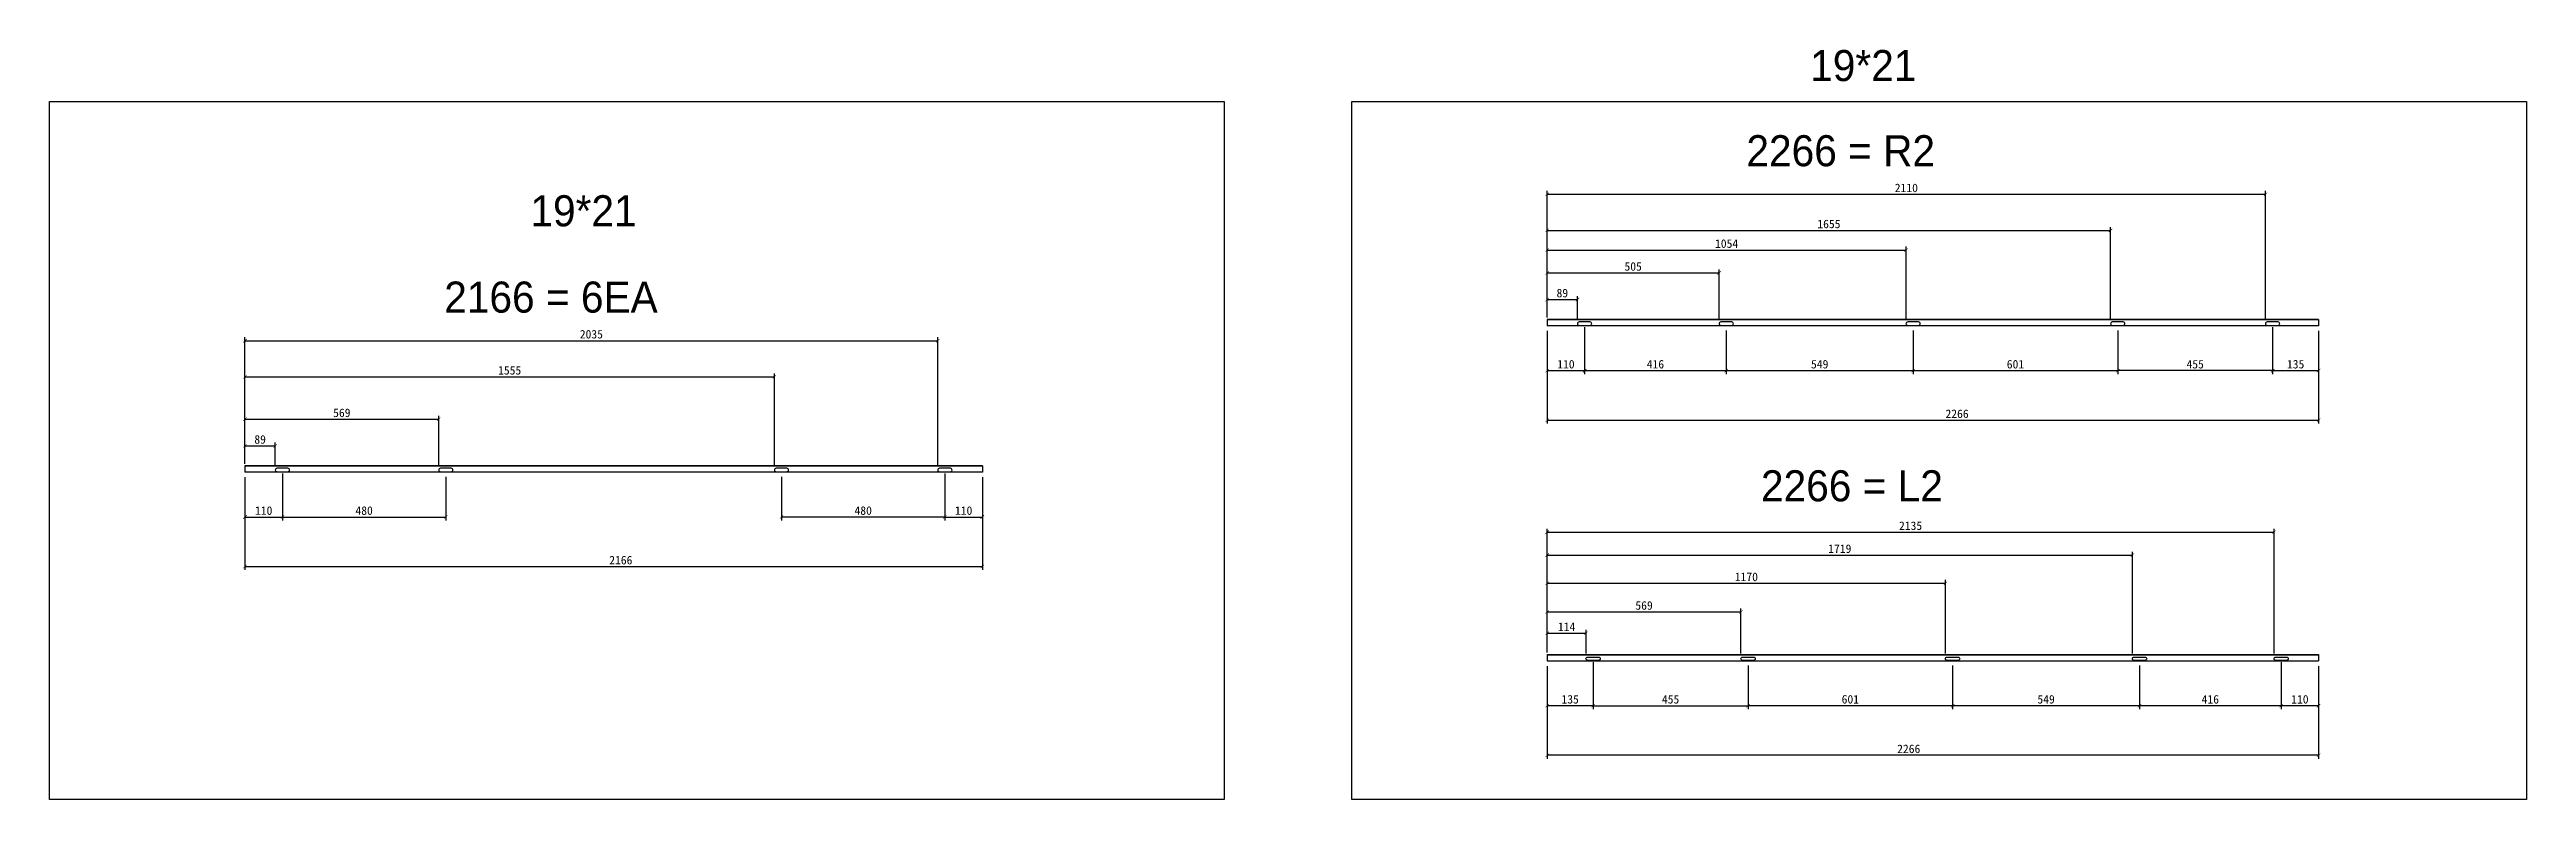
# Model space of a CAD drawing. Header units: millimetres. Extents: x -44117 to 256353, y -2095463 to 65325.
# Drawn here: x 122238 to 129514, y -913073 to -910871 of the extents above; entities that cross this region are included whole.
import ezdxf

# ---------------------------------------------------------------- set-up
doc = ezdxf.new("R2010")
doc.units = ezdxf.units.MM
doc.header["$LTSCALE"] = 10
doc.dimstyles.new('ISO-25', dxfattribs={"dimtxt": 2.5, "dimasz": 2.5, "dimexe": 1, "dimexo": 1, "dimtad": 1, "dimtxsty": 'Standard', "dimblk": 'ARCHTICK', "dimcen": 2.5, "dimadec": 0, "dimazin": 0, "dimtfac": 1, "dimtmove": 0, "dimatfit": 3, "dimfxl": 0, "dimarcsym": 0})

msp = doc.modelspace()

# ---------------------------------------------------------------- texts
at = {"char_height": 91.2356303}
for s, heights, insert, attachment_point in [('{\\fGulim|b0|i0|c129|p50;19*21}', [-93.78683], (127409.63235, -910871.98472), 1), ('{\\fGulim|b0|i0|c129|p50;2266 = R2}', [-93.78683], (127222.34278, -911122.15879), 1), ('{\\fGulim|b0|i0|c129|p50;19*21}', [-93.78683], (123650.38621, -911298.51309), 1), ('{\\fGulim|b0|i0|c129|p50;2166 = 6EA}', [-94.0298], (123397.21985, -911552.01405), 1), ('{\\fGulim|b0|i0|c129|p50;2266 = L2}', [-93.54386], (127799.38442, -912106.22726), 3)]:
    msp.add_mtext_dynamic_manual_height_columns(s, width=2155.3243433, gutter_width=8.14604, heights=heights, dxfattribs=dict(at, insert=insert, attachment_point=attachment_point))

# ---------------------------------------------------------------- blocks, each defined once
blk = doc.blocks.new('_ArchTick')
at = {"color": 0, "linetype": 'ByBlock', "const_width": 0.15}
blk.add_lwpolyline([(-0.5, -0.5), (0.5, 0.5)], dxfattribs=at)
blk = doc.blocks.new('*D6036')
at = {"color": 0, "lineweight": -2}
for p, q in [((122811.9, -912126.9), (122811.9, -912399.1)), ((124977.9, -912126.9), (124977.9, -912399.1)), ((122811.9, -912389.1), (124977.9, -912389.1))]:
    blk.add_line(p, q, dxfattribs=at)
at = {"layer": 'Defpoints', "color": 0}
for p in [(122811.9, -912111.9), (124977.9, -912111.9), (124977.9, -912389.1)]:
    blk.add_point(p, dxfattribs=at)
at = {"color": 0, "lineweight": -2, "xscale": 10, "yscale": 10, "zscale": 10, "rotation": 180}
blk.add_blockref('_ArchTick', (122811.9, -912389.1), dxfattribs=at)
at = {"color": 0, "lineweight": -2, "xscale": 10, "yscale": 10, "zscale": 10}
blk.add_blockref('_ArchTick', (124977.9, -912389.1), dxfattribs=at)
at = {"color": 0, "insert": (123915.9, -912370.3), "char_height": 25, "attachment_point": 5}
blk.add_mtext('2166', dxfattribs=at)
blk = doc.blocks.new('*D6037')
at = {"color": 0, "lineweight": -2}
for p, q in [((122811.9, -912126.9), (122811.9, -912253.5)), ((122921.9, -912115.5), (122921.9, -912253.5)), ((122811.9, -912243.5), (122921.9, -912243.5))]:
    blk.add_line(p, q, dxfattribs=at)
at = {"layer": 'Defpoints', "color": 0}
for p in [(122811.9, -912111.9), (122921.9, -912100.5), (122921.9, -912243.5)]:
    blk.add_point(p, dxfattribs=at)
at = {"color": 0, "lineweight": -2, "xscale": 10, "yscale": 10, "zscale": 10, "rotation": 180}
blk.add_blockref('_ArchTick', (122811.9, -912243.5), dxfattribs=at)
at = {"color": 0, "lineweight": -2, "xscale": 10, "yscale": 10, "zscale": 10}
blk.add_blockref('_ArchTick', (122921.9, -912243.5), dxfattribs=at)
at = {"color": 0, "insert": (122866.9, -912224.8), "char_height": 25, "attachment_point": 5}
blk.add_mtext('110', dxfattribs=at)
blk = doc.blocks.new('*D6038')
at = {"color": 0, "lineweight": -2}
for p, q in [((124867.9, -912115.5), (124867.9, -912253.5)), ((124977.9, -912126.9), (124977.9, -912253.5)), ((124867.9, -912243.5), (124977.9, -912243.5))]:
    blk.add_line(p, q, dxfattribs=at)
at = {"layer": 'Defpoints', "color": 0}
for p in [(124867.9, -912100.5), (124977.9, -912111.9), (124977.9, -912243.5)]:
    blk.add_point(p, dxfattribs=at)
at = {"color": 0, "lineweight": -2, "xscale": 10, "yscale": 10, "zscale": 10, "rotation": 180}
blk.add_blockref('_ArchTick', (124867.9, -912243.5), dxfattribs=at)
at = {"color": 0, "lineweight": -2, "xscale": 10, "yscale": 10, "zscale": 10}
blk.add_blockref('_ArchTick', (124977.9, -912243.5), dxfattribs=at)
at = {"color": 0, "insert": (124922.9, -912224.8), "char_height": 25, "attachment_point": 5}
blk.add_mtext('110', dxfattribs=at)
blk = doc.blocks.new('*D6039')
at = {"color": 0, "lineweight": -2}
for p, q in [((122921.9, -912125.5), (122921.9, -912253.5)), ((123401.9, -912125.5), (123401.9, -912253.5)), ((122921.9, -912243.5), (123401.9, -912243.5))]:
    blk.add_line(p, q, dxfattribs=at)
at = {"layer": 'Defpoints', "color": 0}
for p in [(122921.9, -912110.5), (123401.9, -912110.5), (123401.9, -912243.5)]:
    blk.add_point(p, dxfattribs=at)
at = {"color": 0, "lineweight": -2, "xscale": 10, "yscale": 10, "zscale": 10, "rotation": 180}
blk.add_blockref('_ArchTick', (122921.9, -912243.5), dxfattribs=at)
at = {"color": 0, "lineweight": -2, "xscale": 10, "yscale": 10, "zscale": 10}
blk.add_blockref('_ArchTick', (123401.9, -912243.5), dxfattribs=at)
at = {"color": 0, "insert": (123161.9, -912224.8), "char_height": 25, "attachment_point": 5}
blk.add_mtext('480', dxfattribs=at)
blk = doc.blocks.new('*D6040')
at = {"color": 0, "lineweight": -2}
for p, q in [((124387.9, -912125.5), (124387.9, -912253.5)), ((124867.9, -912125.5), (124867.9, -912253.5)), ((124867.9, -912243.5), (124387.9, -912243.5))]:
    blk.add_line(p, q, dxfattribs=at)
at = {"layer": 'Defpoints', "color": 0}
for p in [(124387.9, -912110.5), (124867.9, -912110.5), (124387.9, -912243.5)]:
    blk.add_point(p, dxfattribs=at)
at = {"color": 0, "lineweight": -2, "xscale": 10, "yscale": 10, "zscale": 10, "rotation": 180}
blk.add_blockref('_ArchTick', (124387.9, -912243.5), dxfattribs=at)
at = {"color": 0, "lineweight": -2, "xscale": 10, "yscale": 10, "zscale": 10}
blk.add_blockref('_ArchTick', (124867.9, -912243.5), dxfattribs=at)
at = {"color": 0, "insert": (124627.9, -912224.8), "char_height": 25, "attachment_point": 5}
blk.add_mtext('480', dxfattribs=at)
blk = doc.blocks.new('*D6041')
at = {"color": 0, "lineweight": -2}
for p, q in [((122811.9, -912079.3), (122811.9, -912024.6)), ((122900.9, -912090.5), (122900.9, -912024.6)), ((122811.9, -912034.6), (122900.9, -912034.6))]:
    blk.add_line(p, q, dxfattribs=at)
at = {"layer": 'Defpoints', "color": 0}
for p in [(122811.9, -912094.3), (122900.9, -912034.6), (122900.9, -912105.5)]:
    blk.add_point(p, dxfattribs=at)
at = {"color": 0, "lineweight": -2, "xscale": 10, "yscale": 10, "zscale": 10, "rotation": 180}
blk.add_blockref('_ArchTick', (122811.9, -912034.6), dxfattribs=at)
at = {"color": 0, "lineweight": -2, "xscale": 10, "yscale": 10, "zscale": 10}
blk.add_blockref('_ArchTick', (122900.9, -912034.6), dxfattribs=at)
at = {"color": 0, "insert": (122856.4, -912015.9), "char_height": 25, "attachment_point": 5}
blk.add_mtext('89', dxfattribs=at)
blk = doc.blocks.new('*D6042')
at = {"color": 0, "lineweight": -2}
for p, q in [((122811.9, -912079.3), (122811.9, -911946.4)), ((123380.9, -912090.5), (123380.9, -911946.4)), ((122811.9, -911956.4), (123380.9, -911956.4))]:
    blk.add_line(p, q, dxfattribs=at)
at = {"layer": 'Defpoints', "color": 0}
for p in [(123380.9, -911956.4), (122811.9, -912094.3), (123380.9, -912105.5)]:
    blk.add_point(p, dxfattribs=at)
at = {"color": 0, "lineweight": -2, "xscale": 10, "yscale": 10, "zscale": 10, "rotation": 180}
blk.add_blockref('_ArchTick', (122811.9, -911956.4), dxfattribs=at)
at = {"color": 0, "lineweight": -2, "xscale": 10, "yscale": 10, "zscale": 10}
blk.add_blockref('_ArchTick', (123380.9, -911956.4), dxfattribs=at)
at = {"color": 0, "insert": (123096.4, -911937.7), "char_height": 25, "attachment_point": 5}
blk.add_mtext('569', dxfattribs=at)
blk = doc.blocks.new('*D6043')
at = {"color": 0, "lineweight": -2}
for p, q in [((122811.9, -912087.4), (122811.9, -911821.6)), ((122811.9, -911831.6), (124366.9, -911831.6)), ((124366.9, -912090.5), (124366.9, -911821.6))]:
    blk.add_line(p, q, dxfattribs=at)
at = {"layer": 'Defpoints', "color": 0}
for p in [(124366.9, -911831.6), (122811.9, -912102.4), (124366.9, -912105.5)]:
    blk.add_point(p, dxfattribs=at)
at = {"color": 0, "lineweight": -2, "xscale": 10, "yscale": 10, "zscale": 10, "rotation": 180}
blk.add_blockref('_ArchTick', (122811.9, -911831.6), dxfattribs=at)
at = {"color": 0, "lineweight": -2, "xscale": 10, "yscale": 10, "zscale": 10}
blk.add_blockref('_ArchTick', (124366.9, -911831.6), dxfattribs=at)
at = {"color": 0, "insert": (123589.4, -911812.9), "char_height": 25, "attachment_point": 5}
blk.add_mtext('1555', dxfattribs=at)
blk = doc.blocks.new('*D6044')
at = {"color": 0, "lineweight": -2}
for p, q in [((122811.9, -912087.4), (122811.9, -911715.7)), ((122811.9, -911725.7), (124846.9, -911725.7)), ((124846.9, -912090.5), (124846.9, -911715.7))]:
    blk.add_line(p, q, dxfattribs=at)
at = {"layer": 'Defpoints', "color": 0}
for p in [(124846.9, -911725.7), (122811.9, -912102.4), (124846.9, -912105.5)]:
    blk.add_point(p, dxfattribs=at)
at = {"color": 0, "lineweight": -2, "xscale": 10, "yscale": 10, "zscale": 10, "rotation": 180}
blk.add_blockref('_ArchTick', (122811.9, -911725.7), dxfattribs=at)
at = {"color": 0, "lineweight": -2, "xscale": 10, "yscale": 10, "zscale": 10}
blk.add_blockref('_ArchTick', (124846.9, -911725.7), dxfattribs=at)
at = {"color": 0, "insert": (123829.4, -911706.9), "char_height": 25, "attachment_point": 5}
blk.add_mtext('2035', dxfattribs=at)
blk = doc.blocks.new('*D6045')
at = {"color": 0, "lineweight": -2}
for p, q in [((126637.1, -911697.1), (126637.1, -911969.2)), ((128903.1, -911697.1), (128903.1, -911969.2)), ((126637.1, -911959.2), (128903.1, -911959.2))]:
    blk.add_line(p, q, dxfattribs=at)
at = {"layer": 'Defpoints', "color": 0}
for p in [(126637.1, -911682.1), (128903.1, -911682.1), (128903.1, -911959.2)]:
    blk.add_point(p, dxfattribs=at)
at = {"color": 0, "lineweight": -2, "xscale": 10, "yscale": 10, "zscale": 10, "rotation": 180}
blk.add_blockref('_ArchTick', (126637.1, -911959.2), dxfattribs=at)
at = {"color": 0, "lineweight": -2, "xscale": 10, "yscale": 10, "zscale": 10}
blk.add_blockref('_ArchTick', (128903.1, -911959.2), dxfattribs=at)
at = {"color": 0, "insert": (127841.1, -911940.5), "char_height": 25, "attachment_point": 5}
blk.add_mtext('2266', dxfattribs=at)
blk = doc.blocks.new('*D6046')
at = {"color": 0, "lineweight": -2}
for p, q in [((126637.1, -911697.1), (126637.1, -911823.7)), ((126747.1, -911685.7), (126747.1, -911823.7)), ((126637.1, -911813.7), (126747.1, -911813.7))]:
    blk.add_line(p, q, dxfattribs=at)
at = {"layer": 'Defpoints', "color": 0}
for p in [(126637.1, -911682.1), (126747.1, -911670.7), (126747.1, -911813.7)]:
    blk.add_point(p, dxfattribs=at)
at = {"color": 0, "lineweight": -2, "xscale": 10, "yscale": 10, "zscale": 10, "rotation": 180}
blk.add_blockref('_ArchTick', (126637.1, -911813.7), dxfattribs=at)
at = {"color": 0, "lineweight": -2, "xscale": 10, "yscale": 10, "zscale": 10}
blk.add_blockref('_ArchTick', (126747.1, -911813.7), dxfattribs=at)
at = {"color": 0, "insert": (126692.1, -911794.9), "char_height": 25, "attachment_point": 5}
blk.add_mtext('110', dxfattribs=at)
blk = doc.blocks.new('*D6047')
at = {"color": 0, "lineweight": -2}
for p, q in [((128768.1, -911685.7), (128768.1, -911823.7)), ((128903.1, -911697.1), (128903.1, -911823.7)), ((128768.1, -911813.7), (128903.1, -911813.7))]:
    blk.add_line(p, q, dxfattribs=at)
at = {"layer": 'Defpoints', "color": 0}
for p in [(128768.1, -911670.7), (128903.1, -911682.1), (128903.1, -911813.7)]:
    blk.add_point(p, dxfattribs=at)
at = {"color": 0, "lineweight": -2, "xscale": 10, "yscale": 10, "zscale": 10, "rotation": 180}
blk.add_blockref('_ArchTick', (128768.1, -911813.7), dxfattribs=at)
at = {"color": 0, "lineweight": -2, "xscale": 10, "yscale": 10, "zscale": 10}
blk.add_blockref('_ArchTick', (128903.1, -911813.7), dxfattribs=at)
at = {"color": 0, "insert": (128835.6, -911794.9), "char_height": 25, "attachment_point": 5}
blk.add_mtext('135', dxfattribs=at)
blk = doc.blocks.new('*D6048')
at = {"color": 0, "lineweight": -2}
for p, q in [((126747.1, -911695.7), (126747.1, -911823.7)), ((127163.1, -911695.7), (127163.1, -911823.7)), ((126747.1, -911813.7), (127163.1, -911813.7))]:
    blk.add_line(p, q, dxfattribs=at)
at = {"layer": 'Defpoints', "color": 0}
for p in [(126747.1, -911680.7), (127163.1, -911680.7), (127163.1, -911813.7)]:
    blk.add_point(p, dxfattribs=at)
at = {"color": 0, "lineweight": -2, "xscale": 10, "yscale": 10, "zscale": 10, "rotation": 180}
blk.add_blockref('_ArchTick', (126747.1, -911813.7), dxfattribs=at)
at = {"color": 0, "lineweight": -2, "xscale": 10, "yscale": 10, "zscale": 10}
blk.add_blockref('_ArchTick', (127163.1, -911813.7), dxfattribs=at)
at = {"color": 0, "insert": (126955.1, -911794.9), "char_height": 25, "attachment_point": 5}
blk.add_mtext('416', dxfattribs=at)
blk = doc.blocks.new('*D6049')
at = {"color": 0, "lineweight": -2}
for p, q in [((128313.1, -911695.7), (128313.1, -911823.7)), ((128768.1, -911695.7), (128768.1, -911823.7)), ((128768.1, -911813.7), (128313.1, -911813.7))]:
    blk.add_line(p, q, dxfattribs=at)
at = {"layer": 'Defpoints', "color": 0}
for p in [(128313.1, -911680.7), (128768.1, -911680.7), (128313.1, -911813.7)]:
    blk.add_point(p, dxfattribs=at)
at = {"color": 0, "lineweight": -2, "xscale": 10, "yscale": 10, "zscale": 10, "rotation": 180}
blk.add_blockref('_ArchTick', (128313.1, -911813.7), dxfattribs=at)
at = {"color": 0, "lineweight": -2, "xscale": 10, "yscale": 10, "zscale": 10}
blk.add_blockref('_ArchTick', (128768.1, -911813.7), dxfattribs=at)
at = {"color": 0, "insert": (128540.6, -911794.9), "char_height": 25, "attachment_point": 5}
blk.add_mtext('455', dxfattribs=at)
blk = doc.blocks.new('*D6050')
at = {"color": 0, "lineweight": -2}
for p, q in [((126637.1, -911649.5), (126637.1, -911594.8)), ((126637.1, -911604.8), (126726.1, -911604.8)), ((126726.1, -911660.7), (126726.1, -911594.8))]:
    blk.add_line(p, q, dxfattribs=at)
at = {"layer": 'Defpoints', "color": 0}
for p in [(126726.1, -911604.8), (126637.1, -911664.5), (126726.1, -911675.7)]:
    blk.add_point(p, dxfattribs=at)
at = {"color": 0, "lineweight": -2, "xscale": 10, "yscale": 10, "zscale": 10, "rotation": 180}
blk.add_blockref('_ArchTick', (126637.1, -911604.8), dxfattribs=at)
at = {"color": 0, "lineweight": -2, "xscale": 10, "yscale": 10, "zscale": 10}
blk.add_blockref('_ArchTick', (126726.1, -911604.8), dxfattribs=at)
at = {"color": 0, "insert": (126681.6, -911586), "char_height": 25, "attachment_point": 5}
blk.add_mtext('89', dxfattribs=at)
blk = doc.blocks.new('*D6051')
at = {"color": 0, "lineweight": -2}
for p, q in [((126637.1, -911649.5), (126637.1, -911516.6)), ((126637.1, -911526.6), (127142.1, -911526.6)), ((127142.1, -911660.7), (127142.1, -911516.6))]:
    blk.add_line(p, q, dxfattribs=at)
at = {"layer": 'Defpoints', "color": 0}
for p in [(127142.1, -911526.6), (126637.1, -911664.5), (127142.1, -911675.7)]:
    blk.add_point(p, dxfattribs=at)
at = {"color": 0, "lineweight": -2, "xscale": 10, "yscale": 10, "zscale": 10, "rotation": 180}
blk.add_blockref('_ArchTick', (126637.1, -911526.6), dxfattribs=at)
at = {"color": 0, "lineweight": -2, "xscale": 10, "yscale": 10, "zscale": 10}
blk.add_blockref('_ArchTick', (127142.1, -911526.6), dxfattribs=at)
at = {"color": 0, "insert": (126889.6, -911507.8), "char_height": 25, "attachment_point": 5}
blk.add_mtext('505', dxfattribs=at)
blk = doc.blocks.new('*D6052')
at = {"color": 0, "lineweight": -2}
for p, q in [((126637.1, -911657.6), (126637.1, -911391.8)), ((126637.1, -911401.8), (128292.1, -911401.8)), ((128292.1, -911660.7), (128292.1, -911391.8))]:
    blk.add_line(p, q, dxfattribs=at)
at = {"layer": 'Defpoints', "color": 0}
for p in [(128292.1, -911401.8), (126637.1, -911672.6), (128292.1, -911675.7)]:
    blk.add_point(p, dxfattribs=at)
at = {"color": 0, "lineweight": -2, "xscale": 10, "yscale": 10, "zscale": 10, "rotation": 180}
blk.add_blockref('_ArchTick', (126637.1, -911401.8), dxfattribs=at)
at = {"color": 0, "lineweight": -2, "xscale": 10, "yscale": 10, "zscale": 10}
blk.add_blockref('_ArchTick', (128292.1, -911401.8), dxfattribs=at)
at = {"color": 0, "insert": (127464.6, -911383), "char_height": 25, "attachment_point": 5}
blk.add_mtext('1655', dxfattribs=at)
blk = doc.blocks.new('*D6053')
at = {"color": 0, "lineweight": -2}
for p, q in [((126637.1, -911657.6), (126637.1, -911285.8)), ((126637.1, -911295.8), (128747.1, -911295.8)), ((128747.1, -911660.7), (128747.1, -911285.8))]:
    blk.add_line(p, q, dxfattribs=at)
at = {"layer": 'Defpoints', "color": 0}
for p in [(128747.1, -911295.8), (126637.1, -911672.6), (128747.1, -911675.7)]:
    blk.add_point(p, dxfattribs=at)
at = {"color": 0, "lineweight": -2, "xscale": 10, "yscale": 10, "zscale": 10, "rotation": 180}
blk.add_blockref('_ArchTick', (126637.1, -911295.8), dxfattribs=at)
at = {"color": 0, "lineweight": -2, "xscale": 10, "yscale": 10, "zscale": 10}
blk.add_blockref('_ArchTick', (128747.1, -911295.8), dxfattribs=at)
at = {"color": 0, "insert": (127692.1, -911277.1), "char_height": 25, "attachment_point": 5}
blk.add_mtext('2110', dxfattribs=at)
blk = doc.blocks.new('*D6054')
at = {"color": 0, "lineweight": -2}
for p, q in [((126637.1, -911657.6), (126637.1, -911449.5)), ((126637.1, -911459.5), (127691.1, -911459.5)), ((127691.1, -911660.7), (127691.1, -911449.5))]:
    blk.add_line(p, q, dxfattribs=at)
at = {"layer": 'Defpoints', "color": 0}
for p in [(127691.1, -911459.5), (126637.1, -911672.6), (127691.1, -911675.7)]:
    blk.add_point(p, dxfattribs=at)
at = {"color": 0, "lineweight": -2, "xscale": 10, "yscale": 10, "zscale": 10, "rotation": 180}
blk.add_blockref('_ArchTick', (126637.1, -911459.5), dxfattribs=at)
at = {"color": 0, "lineweight": -2, "xscale": 10, "yscale": 10, "zscale": 10}
blk.add_blockref('_ArchTick', (127691.1, -911459.5), dxfattribs=at)
at = {"color": 0, "insert": (127164.1, -911440.7), "char_height": 25, "attachment_point": 5}
blk.add_mtext('1054', dxfattribs=at)
blk = doc.blocks.new('*D6055')
at = {"color": 0, "lineweight": -2}
for p, q in [((127163.1, -911695.7), (127163.1, -911823.7)), ((127712.1, -911695.7), (127712.1, -911823.7)), ((127163.1, -911813.7), (127712.1, -911813.7))]:
    blk.add_line(p, q, dxfattribs=at)
at = {"layer": 'Defpoints', "color": 0}
for p in [(127163.1, -911680.7), (127712.1, -911680.7), (127712.1, -911813.7)]:
    blk.add_point(p, dxfattribs=at)
at = {"color": 0, "lineweight": -2, "xscale": 10, "yscale": 10, "zscale": 10, "rotation": 180}
blk.add_blockref('_ArchTick', (127163.1, -911813.7), dxfattribs=at)
at = {"color": 0, "lineweight": -2, "xscale": 10, "yscale": 10, "zscale": 10}
blk.add_blockref('_ArchTick', (127712.1, -911813.7), dxfattribs=at)
at = {"color": 0, "insert": (127437.6, -911794.9), "char_height": 25, "attachment_point": 5}
blk.add_mtext('549', dxfattribs=at)
blk = doc.blocks.new('*D6056')
at = {"color": 0, "lineweight": -2}
for p, q in [((127712.1, -911695.7), (127712.1, -911823.7)), ((128313.1, -911695.7), (128313.1, -911823.7)), ((127712.1, -911813.7), (128313.1, -911813.7))]:
    blk.add_line(p, q, dxfattribs=at)
at = {"layer": 'Defpoints', "color": 0}
for p in [(127712.1, -911680.7), (128313.1, -911680.7), (128313.1, -911813.7)]:
    blk.add_point(p, dxfattribs=at)
at = {"color": 0, "lineweight": -2, "xscale": 10, "yscale": 10, "zscale": 10, "rotation": 180}
blk.add_blockref('_ArchTick', (127712.1, -911813.7), dxfattribs=at)
at = {"color": 0, "lineweight": -2, "xscale": 10, "yscale": 10, "zscale": 10}
blk.add_blockref('_ArchTick', (128313.1, -911813.7), dxfattribs=at)
at = {"color": 0, "insert": (128012.6, -911794.9), "char_height": 25, "attachment_point": 5}
blk.add_mtext('601', dxfattribs=at)
blk = doc.blocks.new('*D6057')
at = {"color": 0, "lineweight": -2}
for p, q in [((126637.1, -912681.2), (126637.1, -912953.3)), ((128903.1, -912681.2), (128903.1, -912953.3)), ((128903.1, -912943.3), (126637.1, -912943.3))]:
    blk.add_line(p, q, dxfattribs=at)
at = {"layer": 'Defpoints', "color": 0}
for p in [(126637.1, -912666.2), (128903.1, -912666.2), (126637.1, -912943.3)]:
    blk.add_point(p, dxfattribs=at)
at = {"color": 0, "lineweight": -2, "xscale": 10, "yscale": 10, "zscale": 10, "rotation": 180}
blk.add_blockref('_ArchTick', (126637.1, -912943.3), dxfattribs=at)
at = {"color": 0, "lineweight": -2, "xscale": 10, "yscale": 10, "zscale": 10}
blk.add_blockref('_ArchTick', (128903.1, -912943.3), dxfattribs=at)
at = {"color": 0, "insert": (127699.1, -912924.5), "char_height": 25, "attachment_point": 5}
blk.add_mtext('2266', dxfattribs=at)
blk = doc.blocks.new('*D6058')
at = {"color": 0, "lineweight": -2}
for p, q in [((128793.1, -912669.8), (128793.1, -912807.7)), ((128903.1, -912681.2), (128903.1, -912807.7)), ((128903.1, -912797.7), (128793.1, -912797.7))]:
    blk.add_line(p, q, dxfattribs=at)
at = {"layer": 'Defpoints', "color": 0}
for p in [(128793.1, -912654.8), (128903.1, -912666.2), (128793.1, -912797.7)]:
    blk.add_point(p, dxfattribs=at)
at = {"color": 0, "lineweight": -2, "xscale": 10, "yscale": 10, "zscale": 10, "rotation": 180}
blk.add_blockref('_ArchTick', (128793.1, -912797.7), dxfattribs=at)
at = {"color": 0, "lineweight": -2, "xscale": 10, "yscale": 10, "zscale": 10}
blk.add_blockref('_ArchTick', (128903.1, -912797.7), dxfattribs=at)
at = {"color": 0, "insert": (128848.1, -912779), "char_height": 25, "attachment_point": 5}
blk.add_mtext('110', dxfattribs=at)
blk = doc.blocks.new('*D6059')
at = {"color": 0, "lineweight": -2}
for p, q in [((126772.1, -912669.8), (126772.1, -912807.7)), ((126637.1, -912681.2), (126637.1, -912807.7)), ((126772.1, -912797.7), (126637.1, -912797.7))]:
    blk.add_line(p, q, dxfattribs=at)
at = {"layer": 'Defpoints', "color": 0}
for p in [(126637.1, -912666.2), (126772.1, -912654.8), (126637.1, -912797.7)]:
    blk.add_point(p, dxfattribs=at)
at = {"color": 0, "lineweight": -2, "xscale": 10, "yscale": 10, "zscale": 10, "rotation": 180}
blk.add_blockref('_ArchTick', (126637.1, -912797.7), dxfattribs=at)
at = {"color": 0, "lineweight": -2, "xscale": 10, "yscale": 10, "zscale": 10}
blk.add_blockref('_ArchTick', (126772.1, -912797.7), dxfattribs=at)
at = {"color": 0, "insert": (126704.6, -912779), "char_height": 25, "attachment_point": 5}
blk.add_mtext('135', dxfattribs=at)
blk = doc.blocks.new('*D6060')
at = {"color": 0, "lineweight": -2}
for p, q in [((128377.1, -912679.8), (128377.1, -912807.7)), ((128793.1, -912679.8), (128793.1, -912807.7)), ((128793.1, -912797.7), (128377.1, -912797.7))]:
    blk.add_line(p, q, dxfattribs=at)
at = {"layer": 'Defpoints', "color": 0}
for p in [(128377.1, -912664.8), (128793.1, -912664.8), (128377.1, -912797.7)]:
    blk.add_point(p, dxfattribs=at)
at = {"color": 0, "lineweight": -2, "xscale": 10, "yscale": 10, "zscale": 10, "rotation": 180}
blk.add_blockref('_ArchTick', (128377.1, -912797.7), dxfattribs=at)
at = {"color": 0, "lineweight": -2, "xscale": 10, "yscale": 10, "zscale": 10}
blk.add_blockref('_ArchTick', (128793.1, -912797.7), dxfattribs=at)
at = {"color": 0, "insert": (128585.1, -912779), "char_height": 25, "attachment_point": 5}
blk.add_mtext('416', dxfattribs=at)
blk = doc.blocks.new('*D6061')
at = {"color": 0, "lineweight": -2}
for p, q in [((126772.1, -912679.8), (126772.1, -912807.7)), ((127227.1, -912679.8), (127227.1, -912807.7)), ((126772.1, -912797.7), (127227.1, -912797.7))]:
    blk.add_line(p, q, dxfattribs=at)
at = {"layer": 'Defpoints', "color": 0}
for p in [(126772.1, -912664.8), (127227.1, -912664.8), (127227.1, -912797.7)]:
    blk.add_point(p, dxfattribs=at)
at = {"color": 0, "lineweight": -2, "xscale": 10, "yscale": 10, "zscale": 10, "rotation": 180}
blk.add_blockref('_ArchTick', (126772.1, -912797.7), dxfattribs=at)
at = {"color": 0, "lineweight": -2, "xscale": 10, "yscale": 10, "zscale": 10}
blk.add_blockref('_ArchTick', (127227.1, -912797.7), dxfattribs=at)
at = {"color": 0, "insert": (126999.6, -912779), "char_height": 25, "attachment_point": 5}
blk.add_mtext('455', dxfattribs=at)
blk = doc.blocks.new('*D6062')
at = {"color": 0, "lineweight": -2}
for p, q in [((127828.1, -912679.8), (127828.1, -912807.7)), ((128377.1, -912679.8), (128377.1, -912807.7)), ((128377.1, -912797.7), (127828.1, -912797.7))]:
    blk.add_line(p, q, dxfattribs=at)
at = {"layer": 'Defpoints', "color": 0}
for p in [(127828.1, -912664.8), (128377.1, -912664.8), (127828.1, -912797.7)]:
    blk.add_point(p, dxfattribs=at)
at = {"color": 0, "lineweight": -2, "xscale": 10, "yscale": 10, "zscale": 10, "rotation": 180}
blk.add_blockref('_ArchTick', (127828.1, -912797.7), dxfattribs=at)
at = {"color": 0, "lineweight": -2, "xscale": 10, "yscale": 10, "zscale": 10}
blk.add_blockref('_ArchTick', (128377.1, -912797.7), dxfattribs=at)
at = {"color": 0, "insert": (128102.6, -912779), "char_height": 25, "attachment_point": 5}
blk.add_mtext('549', dxfattribs=at)
blk = doc.blocks.new('*D6063')
at = {"color": 0, "lineweight": -2}
for p, q in [((127227.1, -912679.8), (127227.1, -912807.7)), ((127828.1, -912679.8), (127828.1, -912807.7)), ((127828.1, -912797.7), (127227.1, -912797.7))]:
    blk.add_line(p, q, dxfattribs=at)
at = {"layer": 'Defpoints', "color": 0}
for p in [(127227.1, -912664.8), (127828.1, -912664.8), (127227.1, -912797.7)]:
    blk.add_point(p, dxfattribs=at)
at = {"color": 0, "lineweight": -2, "xscale": 10, "yscale": 10, "zscale": 10, "rotation": 180}
blk.add_blockref('_ArchTick', (127227.1, -912797.7), dxfattribs=at)
at = {"color": 0, "lineweight": -2, "xscale": 10, "yscale": 10, "zscale": 10}
blk.add_blockref('_ArchTick', (127828.1, -912797.7), dxfattribs=at)
at = {"color": 0, "insert": (127527.6, -912779), "char_height": 25, "attachment_point": 5}
blk.add_mtext('601', dxfattribs=at)
blk = doc.blocks.new('*D6064')
at = {"color": 0, "lineweight": -2}
for p, q in [((126637.1, -912641.7), (126637.1, -912574.7)), ((126637.1, -912584.7), (126751.1, -912584.7)), ((126751.1, -912644.8), (126751.1, -912574.7))]:
    blk.add_line(p, q, dxfattribs=at)
at = {"layer": 'Defpoints', "color": 0}
for p in [(126751.1, -912584.7), (126637.1, -912656.7), (126751.1, -912659.8)]:
    blk.add_point(p, dxfattribs=at)
at = {"color": 0, "lineweight": -2, "xscale": 10, "yscale": 10, "zscale": 10, "rotation": 180}
blk.add_blockref('_ArchTick', (126637.1, -912584.7), dxfattribs=at)
at = {"color": 0, "lineweight": -2, "xscale": 10, "yscale": 10, "zscale": 10}
blk.add_blockref('_ArchTick', (126751.1, -912584.7), dxfattribs=at)
at = {"color": 0, "insert": (126694.1, -912566), "char_height": 25, "attachment_point": 5}
blk.add_mtext('114', dxfattribs=at)
blk = doc.blocks.new('*D6065')
at = {"color": 0, "lineweight": -2}
for p, q in [((126637.1, -912641.7), (126637.1, -912512.3)), ((126637.1, -912522.3), (127206.1, -912522.3)), ((127206.1, -912644.7), (127206.1, -912512.3))]:
    blk.add_line(p, q, dxfattribs=at)
at = {"layer": 'Defpoints', "color": 0}
for p in [(127206.1, -912522.3), (126637.1, -912656.7), (127206.1, -912659.7)]:
    blk.add_point(p, dxfattribs=at)
at = {"color": 0, "lineweight": -2, "xscale": 10, "yscale": 10, "zscale": 10, "rotation": 180}
blk.add_blockref('_ArchTick', (126637.1, -912522.3), dxfattribs=at)
at = {"color": 0, "lineweight": -2, "xscale": 10, "yscale": 10, "zscale": 10}
blk.add_blockref('_ArchTick', (127206.1, -912522.3), dxfattribs=at)
at = {"color": 0, "insert": (126921.6, -912503.5), "char_height": 25, "attachment_point": 5}
blk.add_mtext('569', dxfattribs=at)
blk = doc.blocks.new('*D6066')
at = {"color": 0, "lineweight": -2}
for p, q in [((126637.1, -912641.7), (126637.1, -912428.2)), ((126637.1, -912438.2), (127807.1, -912438.2)), ((127807.1, -912644.7), (127807.1, -912428.2))]:
    blk.add_line(p, q, dxfattribs=at)
at = {"layer": 'Defpoints', "color": 0}
for p in [(127807.1, -912438.2), (126637.1, -912656.7), (127807.1, -912659.7)]:
    blk.add_point(p, dxfattribs=at)
at = {"color": 0, "lineweight": -2, "xscale": 10, "yscale": 10, "zscale": 10, "rotation": 180}
blk.add_blockref('_ArchTick', (126637.1, -912438.2), dxfattribs=at)
at = {"color": 0, "lineweight": -2, "xscale": 10, "yscale": 10, "zscale": 10}
blk.add_blockref('_ArchTick', (127807.1, -912438.2), dxfattribs=at)
at = {"color": 0, "insert": (127222.1, -912419.4), "char_height": 25, "attachment_point": 5}
blk.add_mtext('1170', dxfattribs=at)
blk = doc.blocks.new('*D6067')
at = {"color": 0, "lineweight": -2}
for p, q in [((126637.1, -912641.7), (126637.1, -912345.4)), ((126637.1, -912355.4), (128356.1, -912355.4)), ((128356.1, -912644.8), (128356.1, -912345.4))]:
    blk.add_line(p, q, dxfattribs=at)
at = {"layer": 'Defpoints', "color": 0}
for p in [(128356.1, -912355.4), (126637.1, -912656.7), (128356.1, -912659.8)]:
    blk.add_point(p, dxfattribs=at)
at = {"color": 0, "lineweight": -2, "xscale": 10, "yscale": 10, "zscale": 10, "rotation": 180}
blk.add_blockref('_ArchTick', (126637.1, -912355.4), dxfattribs=at)
at = {"color": 0, "lineweight": -2, "xscale": 10, "yscale": 10, "zscale": 10}
blk.add_blockref('_ArchTick', (128356.1, -912355.4), dxfattribs=at)
at = {"color": 0, "insert": (127496.6, -912336.7), "char_height": 25, "attachment_point": 5}
blk.add_mtext('1719', dxfattribs=at)
blk = doc.blocks.new('*D6068')
at = {"color": 0, "lineweight": -2}
for p, q in [((126637.1, -912641.7), (126637.1, -912278)), ((126637.1, -912288), (128772.1, -912288)), ((128772.1, -912644.7), (128772.1, -912278))]:
    blk.add_line(p, q, dxfattribs=at)
at = {"layer": 'Defpoints', "color": 0}
for p in [(128772.1, -912288), (126637.1, -912656.7), (128772.1, -912659.7)]:
    blk.add_point(p, dxfattribs=at)
at = {"color": 0, "lineweight": -2, "xscale": 10, "yscale": 10, "zscale": 10, "rotation": 180}
blk.add_blockref('_ArchTick', (126637.1, -912288), dxfattribs=at)
at = {"color": 0, "lineweight": -2, "xscale": 10, "yscale": 10, "zscale": 10}
blk.add_blockref('_ArchTick', (128772.1, -912288), dxfattribs=at)
at = {"color": 0, "insert": (127704.6, -912269.2), "char_height": 25, "attachment_point": 5}
blk.add_mtext('2135', dxfattribs=at)

# ---------------------------------------------------------------- dimensions: what is measured, and where the dimension line sits
for base, p1, p2, picture, middle in [((128747.05106, -911295.82255), (126637.05086, -911672.58394), (128747.05106, -911675.68394), '*D6053', (127692.05096, -911277.07255)), ((128292.05106, -911401.75799), (126637.05086, -911672.58394), (128292.05106, -911675.68394), '*D6052', (127464.55096, -911383.00799)), ((127691.05109, -911459.45779), (126637.05086, -911672.58394), (127691.05109, -911675.66931), '*D6054', (127164.05097, -911440.70779)), ((127142.05106, -911526.55506), (126637.05086, -911664.48394), (127142.05106, -911675.68394), '*D6051', (126889.55096, -911507.80506)), ((126726.05106, -911604.75123), (126637.05086, -911664.48394), (126726.05106, -911675.68394), '*D6050', (126681.55096, -911586.00123)), ((124846.92813, -911725.6778), (122811.92793, -912102.4392), (124846.92813, -912105.5392), '*D6044', (123829.42803, -911706.9278)), ((126747.05106, -911813.67353), (126637.05086, -911682.08394), (126747.05106, -911670.68394), '*D6046', (126692.05096, -911794.92353)), ((127163.05106, -911813.67353), (126747.05106, -911680.68394), (127163.05106, -911680.68394), '*D6048', (126955.05106, -911794.92353)), ((127712.05106, -911813.67353), (127163.05106, -911680.68394), (127712.05106, -911680.68394), '*D6055', (127437.55106, -911794.92353)), ((128313.05106, -911813.67353), (127712.05106, -911680.68394), (128313.05106, -911680.68394), '*D6056', (128012.55106, -911794.92353)), ((128313.05106, -911813.67353), (128768.05106, -911680.68394), (128313.05106, -911680.68394), '*D6049', (128540.55106, -911794.92353)), ((128903.05566, -911813.67353), (128768.05106, -911670.68394), (128903.05566, -911682.08394), '*D6047', (128835.55336, -911794.92353)), ((124366.92813, -911831.61324), (122811.92793, -912102.4392), (124366.92813, -912105.5392), '*D6043', (123589.42803, -911812.86324)), ((123380.92813, -911956.41032), (122811.92793, -912094.3392), (123380.92813, -912105.5392), '*D6042', (123096.42803, -911937.66032)), ((122900.92813, -912034.60649), (122811.92793, -912094.3392), (122900.92813, -912105.5392), '*D6041', (122856.42803, -912015.85649)), ((122921.92813, -912243.52879), (122811.92793, -912111.9392), (122921.92813, -912100.5392), '*D6037', (122866.92803, -912224.77879)), ((123401.92813, -912243.52879), (122921.92813, -912110.5392), (123401.92813, -912110.5392), '*D6039', (123161.92813, -912224.77879)), ((124387.92813, -912243.52879), (124867.92813, -912110.5392), (124387.92813, -912110.5392), '*D6040', (124627.92813, -912224.77879)), ((124977.93272, -912243.52879), (124867.92813, -912100.5392), (124977.93272, -912111.9392), '*D6038', (124922.93043, -912224.77879)), ((128772.05546, -912287.96346), (126637.05086, -912656.65241), (128772.05546, -912659.74517), '*D6068', (127704.55316, -912269.21346)), ((128356.05546, -912355.4125), (126637.05086, -912656.65241), (128356.05546, -912659.75241), '*D6067', (127496.55316, -912336.6625)), ((127807.05547, -912438.15993), (126637.05086, -912656.65241), (127807.05547, -912659.73922), '*D6066', (127222.05317, -912419.40993)), ((127206.05553, -912522.27777), (126637.05086, -912656.65241), (127206.05553, -912659.72541), '*D6065', (126921.5532, -912503.52777)), ((126751.05546, -912584.72372), (126637.05086, -912656.65241), (126751.05546, -912659.75241), '*D6064', (126694.05316, -912565.97372))]:
    dim = msp.add_linear_dim(base=base, p1=p1, p2=p2, dimstyle='ISO-25', override={"dimscale": 10, "dimasz": 1, "dimexo": 1.5})
    dim.commit()
    dim.dimension.update_dxf_attribs({"geometry": picture, "text_midpoint": middle})
for base, p1, p2, picture, middle in [((128903.05566, -911959.20696), (126637.05086, -911682.08394), (128903.05566, -911682.08394), '*D6045', (127841.05326, -911959.20696)), ((124977.93272, -912389.06221), (122811.92793, -912111.9392), (124977.93272, -912111.9392), '*D6036', (123915.93033, -912389.06221))]:
    dim = msp.add_linear_dim(base=base, p1=p1, p2=p2, dimstyle='ISO-25', override={"dimscale": 10, "dimasz": 1, "dimexo": 1.5})
    dim.commit()
    dim.dimension.update_dxf_attribs({"geometry": picture, "text_midpoint": middle, "dimtype": 160})
for base, p1, p2, picture, middle in [((126637.05086, -912797.742), (126772.05546, -912654.75241), (126637.05086, -912666.15241), '*D6059', (126704.55316, -912778.992)), ((127227.05546, -912797.742), (126772.05546, -912664.75241), (127227.05546, -912664.75241), '*D6061', (126999.55546, -912778.992)), ((127227.05546, -912797.742), (127828.05546, -912664.75241), (127227.05546, -912664.75241), '*D6063', (127527.55546, -912778.992)), ((127828.05546, -912797.742), (128377.05546, -912664.75241), (127828.05546, -912664.75241), '*D6062', (128102.55546, -912778.992)), ((128377.05546, -912797.742), (128793.05546, -912664.75241), (128377.05546, -912664.75241), '*D6060', (128585.05546, -912778.992)), ((128793.05546, -912797.742), (128903.05566, -912666.15241), (128793.05546, -912654.75241), '*D6058', (128848.05556, -912778.992))]:
    dim = msp.add_linear_dim(base=base, p1=p1, p2=p2, angle=180, dimstyle='ISO-25', override={"dimscale": 10, "dimasz": 1, "dimexo": 1.5})
    dim.commit()
    dim.dimension.update_dxf_attribs({"geometry": picture, "text_midpoint": middle})
dim = msp.add_linear_dim(base=(126637.05086, -912943.27543), p1=(128903.05566, -912666.15241), p2=(126637.05086, -912666.15241), angle=180, dimstyle='ISO-25', override={"dimscale": 10, "dimasz": 1, "dimexo": 1.5})
dim.commit()
dim.dimension.update_dxf_attribs({"geometry": '*D6057', "text_midpoint": (127699.05326, -912943.27543), "dimtype": 160})

# ---------------------------------------------------------------- linework, layer by layer
at = {"linetype": 'Continuous'}
for p, q in [((128903.05566, -911663.08394), (126637.05086, -911663.08394)), ((128903.05566, -911664.48394), (126637.05086, -911664.48394)), ((128903.05566, -911682.08394), (126637.05086, -911682.08394)), ((124977.93272, -912092.9392), (122811.92793, -912092.9392)), ((124977.93272, -912094.3392), (122811.92793, -912094.3392)), ((124977.93272, -912111.9392), (122811.92793, -912111.9392)), ((126637.05086, -912647.15241), (128903.05566, -912647.15241)), ((126637.05086, -912648.55241), (128903.05566, -912648.55241)), ((126637.05086, -912666.15241), (128903.05566, -912666.15241))]:
    msp.add_line(p, q, dxfattribs=at)
for p, q in [((126637.05086, -911663.08394), (126637.05086, -911682.08394)), ((128903.05566, -911663.08394), (128903.05566, -911682.08394)), ((122811.92793, -912092.9392), (122811.92793, -912111.9392)), ((124977.93272, -912092.9392), (124977.93272, -912111.9392)), ((126637.05086, -912647.15241), (126637.05086, -912666.15241)), ((128903.05566, -912647.15241), (128903.05566, -912666.15241))]:
    msp.add_line(p, q)
for points in [[(122237.80328, -911023.18392), (125688.51465, -911023.18392), (125688.51465, -913073.00948), (122237.80328, -913073.00948)], [(126062.92621, -911023.18392), (129513.63758, -911023.18392), (129513.63758, -913073.00948), (126062.92621, -913073.00948)]]:
    msp.add_lwpolyline(points, close=True)
at = {"color": 2, "linetype": 'Continuous'}
for points in [[(126726.05106, -911675.68394), (126726.05106, -911675.68394, 0.4142135624), (126731.05106, -911680.68394), (126763.05106, -911680.68394, 0.4142135624), (126768.05106, -911675.68394), (126768.05106, -911675.68394, 0.4142135624), (126763.05106, -911670.68394), (126731.05106, -911670.68394, 0.4142135624)], [(127142.05106, -911675.68394), (127142.05106, -911675.68394, 0.4142135624), (127147.05106, -911680.68394), (127179.05106, -911680.68394, 0.4142135624), (127184.05106, -911675.68394), (127184.05106, -911675.68394, 0.4142135624), (127179.05106, -911670.68394), (127147.05106, -911670.68394, 0.4142135624)], [(127691.05106, -911675.68394), (127691.05106, -911675.68394, 0.4142135624), (127696.05106, -911680.68394), (127728.05106, -911680.68394, 0.4142135624), (127733.05106, -911675.68394), (127733.05106, -911675.68394, 0.4142135624), (127728.05106, -911670.68394), (127696.05106, -911670.68394, 0.4142135624)], [(128292.05106, -911675.68394), (128292.05106, -911675.68394, 0.4142135624), (128297.05106, -911680.68394), (128329.05106, -911680.68394, 0.4142135624), (128334.05106, -911675.68394), (128334.05106, -911675.68394, 0.4142135624), (128329.05106, -911670.68394), (128297.05106, -911670.68394, 0.4142135624)], [(128747.05106, -911675.68394), (128747.05106, -911675.68394, 0.4142135624), (128752.05106, -911680.68394), (128784.05106, -911680.68394, 0.4142135624), (128789.05106, -911675.68394), (128789.05106, -911675.68394, 0.4142135624), (128784.05106, -911670.68394), (128752.05106, -911670.68394, 0.4142135624)], [(122900.92813, -912105.5392), (122900.92813, -912105.5392, 0.4142135624), (122905.92813, -912110.5392), (122937.92813, -912110.5392, 0.4142135624), (122942.92813, -912105.5392), (122942.92813, -912105.5392, 0.4142135624), (122937.92813, -912100.5392), (122905.92813, -912100.5392, 0.4142135624)], [(123380.92813, -912105.5392), (123380.92813, -912105.5392, 0.4142135624), (123385.92813, -912110.5392), (123417.92813, -912110.5392, 0.4142135624), (123422.92813, -912105.5392), (123422.92813, -912105.5392, 0.4142135624), (123417.92813, -912100.5392), (123385.92813, -912100.5392, 0.4142135624)], [(124366.92813, -912105.5392), (124366.92813, -912105.5392, 0.4142135624), (124371.92813, -912110.5392), (124403.92813, -912110.5392, 0.4142135624), (124408.92813, -912105.5392), (124408.92813, -912105.5392, 0.4142135624), (124403.92813, -912100.5392), (124371.92813, -912100.5392, 0.4142135624)], [(124846.92813, -912105.5392), (124846.92813, -912105.5392, 0.4142135624), (124851.92813, -912110.5392), (124883.92813, -912110.5392, 0.4142135624), (124888.92813, -912105.5392), (124888.92813, -912105.5392, 0.4142135624), (124883.92813, -912100.5392), (124851.92813, -912100.5392, 0.4142135624)], [(126793.05546, -912659.75241), (126793.05546, -912659.75241, -0.4142135624), (126788.05546, -912664.75241), (126756.05546, -912664.75241, -0.4142135624), (126751.05546, -912659.75241), (126751.05546, -912659.75241, -0.4142135624), (126756.05546, -912654.75241), (126788.05546, -912654.75241, -0.4142135624)], [(127248.05546, -912659.75241), (127248.05546, -912659.75241, -0.4142135624), (127243.05546, -912664.75241), (127211.05546, -912664.75241, -0.4142135624), (127206.05546, -912659.75241), (127206.05546, -912659.75241, -0.4142135624), (127211.05546, -912654.75241), (127243.05546, -912654.75241, -0.4142135624)], [(127849.05546, -912659.75241), (127849.05546, -912659.75241, -0.4142135624), (127844.05546, -912664.75241), (127812.05546, -912664.75241, -0.4142135624), (127807.05546, -912659.75241), (127807.05546, -912659.75241, -0.4142135624), (127812.05546, -912654.75241), (127844.05546, -912654.75241, -0.4142135624)], [(128398.05546, -912659.75241), (128398.05546, -912659.75241, -0.4142135624), (128393.05546, -912664.75241), (128361.05546, -912664.75241, -0.4142135624), (128356.05546, -912659.75241), (128356.05546, -912659.75241, -0.4142135624), (128361.05546, -912654.75241), (128393.05546, -912654.75241, -0.4142135624)], [(128814.05546, -912659.75241), (128814.05546, -912659.75241, -0.4142135624), (128809.05546, -912664.75241), (128777.05546, -912664.75241, -0.4142135624), (128772.05546, -912659.75241), (128772.05546, -912659.75241, -0.4142135624), (128777.05546, -912654.75241), (128809.05546, -912654.75241, -0.4142135624)]]:
    msp.add_lwpolyline(points, format="xyb", close=True, dxfattribs=at)

msp.set_redraw_order([(e.dxf.handle, doc.entitydb.next_handle()) for e in msp.query("TEXT MTEXT ATTDEF DIMENSION ARC_DIMENSION")])  # texts and dimensions are drawn at this point

doc.saveas('drawing.dxf')
